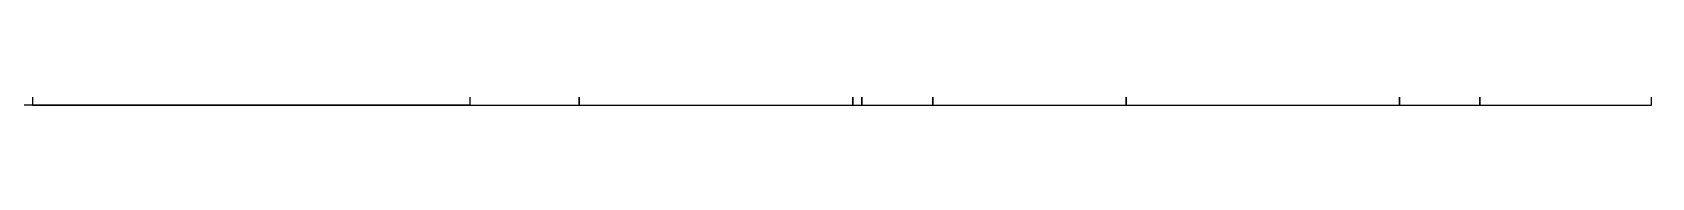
# Model space of a CAD drawing. Extents: x -289 to 361868, y -200 to 7352041.
# Drawn here: x -15 to 44.2, y -75 to -75 of the extents above; entities that cross this region are included whole.
import ezdxf

# ---------------------------------------------------------------- set-up
doc = ezdxf.new("R2010")
doc.units = 0
doc.layers.add('PS_PERFIL_COTA_LIN', color=7, linetype='Continuous')

msp = doc.modelspace()

# ---------------------------------------------------------------- linework, layer by layer
at = {"layer": 'PS_PERFIL_COTA_LIN', "linetype": 'Continuous'}
for points in [[(1, -50), (1, -75), (-289, -75), (-289, -50)], [(1, -50), (1, -75), (5, -75), (5, -50)], [(5, -50), (5, -75), (15, -75), (15, -50)], [(15, -50), (15, -75), (15.337, -75), (15.337, -50)], [(15.337, -50), (15.337, -75), (17.934, -75), (17.934, -50)], [(17.934, -50), (17.934, -75), (25, -75), (25, -50)], [(25, -50), (25, -75), (35, -75), (35, -50)], [(35, -50), (35, -75), (37.934, -75), (37.934, -50)], [(37.934, -50), (37.934, -75), (44.217, -75), (44.217, -50)], [(-15, -62.5), (-15, -75), (5, -75), (5, -62.5)], [(-15, -62.5), (-15, -75), (5, -75), (5, -62.5)], [(5, -62.5), (5, -75), (15.337, -75), (15.337, -62.5)], [(5, -62.5), (5, -75), (15.337, -75), (15.337, -62.5)], [(15.337, -62.5), (15.337, -75), (44.217, -75), (44.217, -62.5)], [(15.337, -62.5), (15.337, -75), (44.217, -75), (44.217, -62.5)]]:
    msp.add_lwpolyline(points, close=True, dxfattribs=at)
for points in [[(-15, -75), (5, -75)], [(-15, -75), (5, -75)], [(5, -75), (15, -75)], [(5, -75), (15, -75)], [(5, -75), (15, -75)], [(5, -75), (15, -75)], [(15.337, -75), (17.934, -75)], [(15.337, -75), (17.934, -75)], [(15.337, -75), (17.934, -75)], [(15.337, -75), (17.934, -75)], [(17.934, -75), (25, -75)], [(17.934, -75), (25, -75)], [(17.934, -75), (25, -75)], [(17.934, -75), (25, -75)], [(25, -75), (35, -75)], [(25, -75), (35, -75)], [(25, -75), (35, -75)], [(25, -75), (35, -75)], [(35, -75), (37.934, -75)], [(35, -75), (37.934, -75)], [(35, -75), (37.934, -75)], [(35, -75), (37.934, -75)], [(37.934, -75), (44.217, -75)], [(37.934, -75), (44.217, -75)], [(37.934, -75), (44.217, -75)], [(37.934, -75), (44.217, -75)]]:
    msp.add_lwpolyline(points, dxfattribs=at)

doc.saveas('drawing.dxf')
